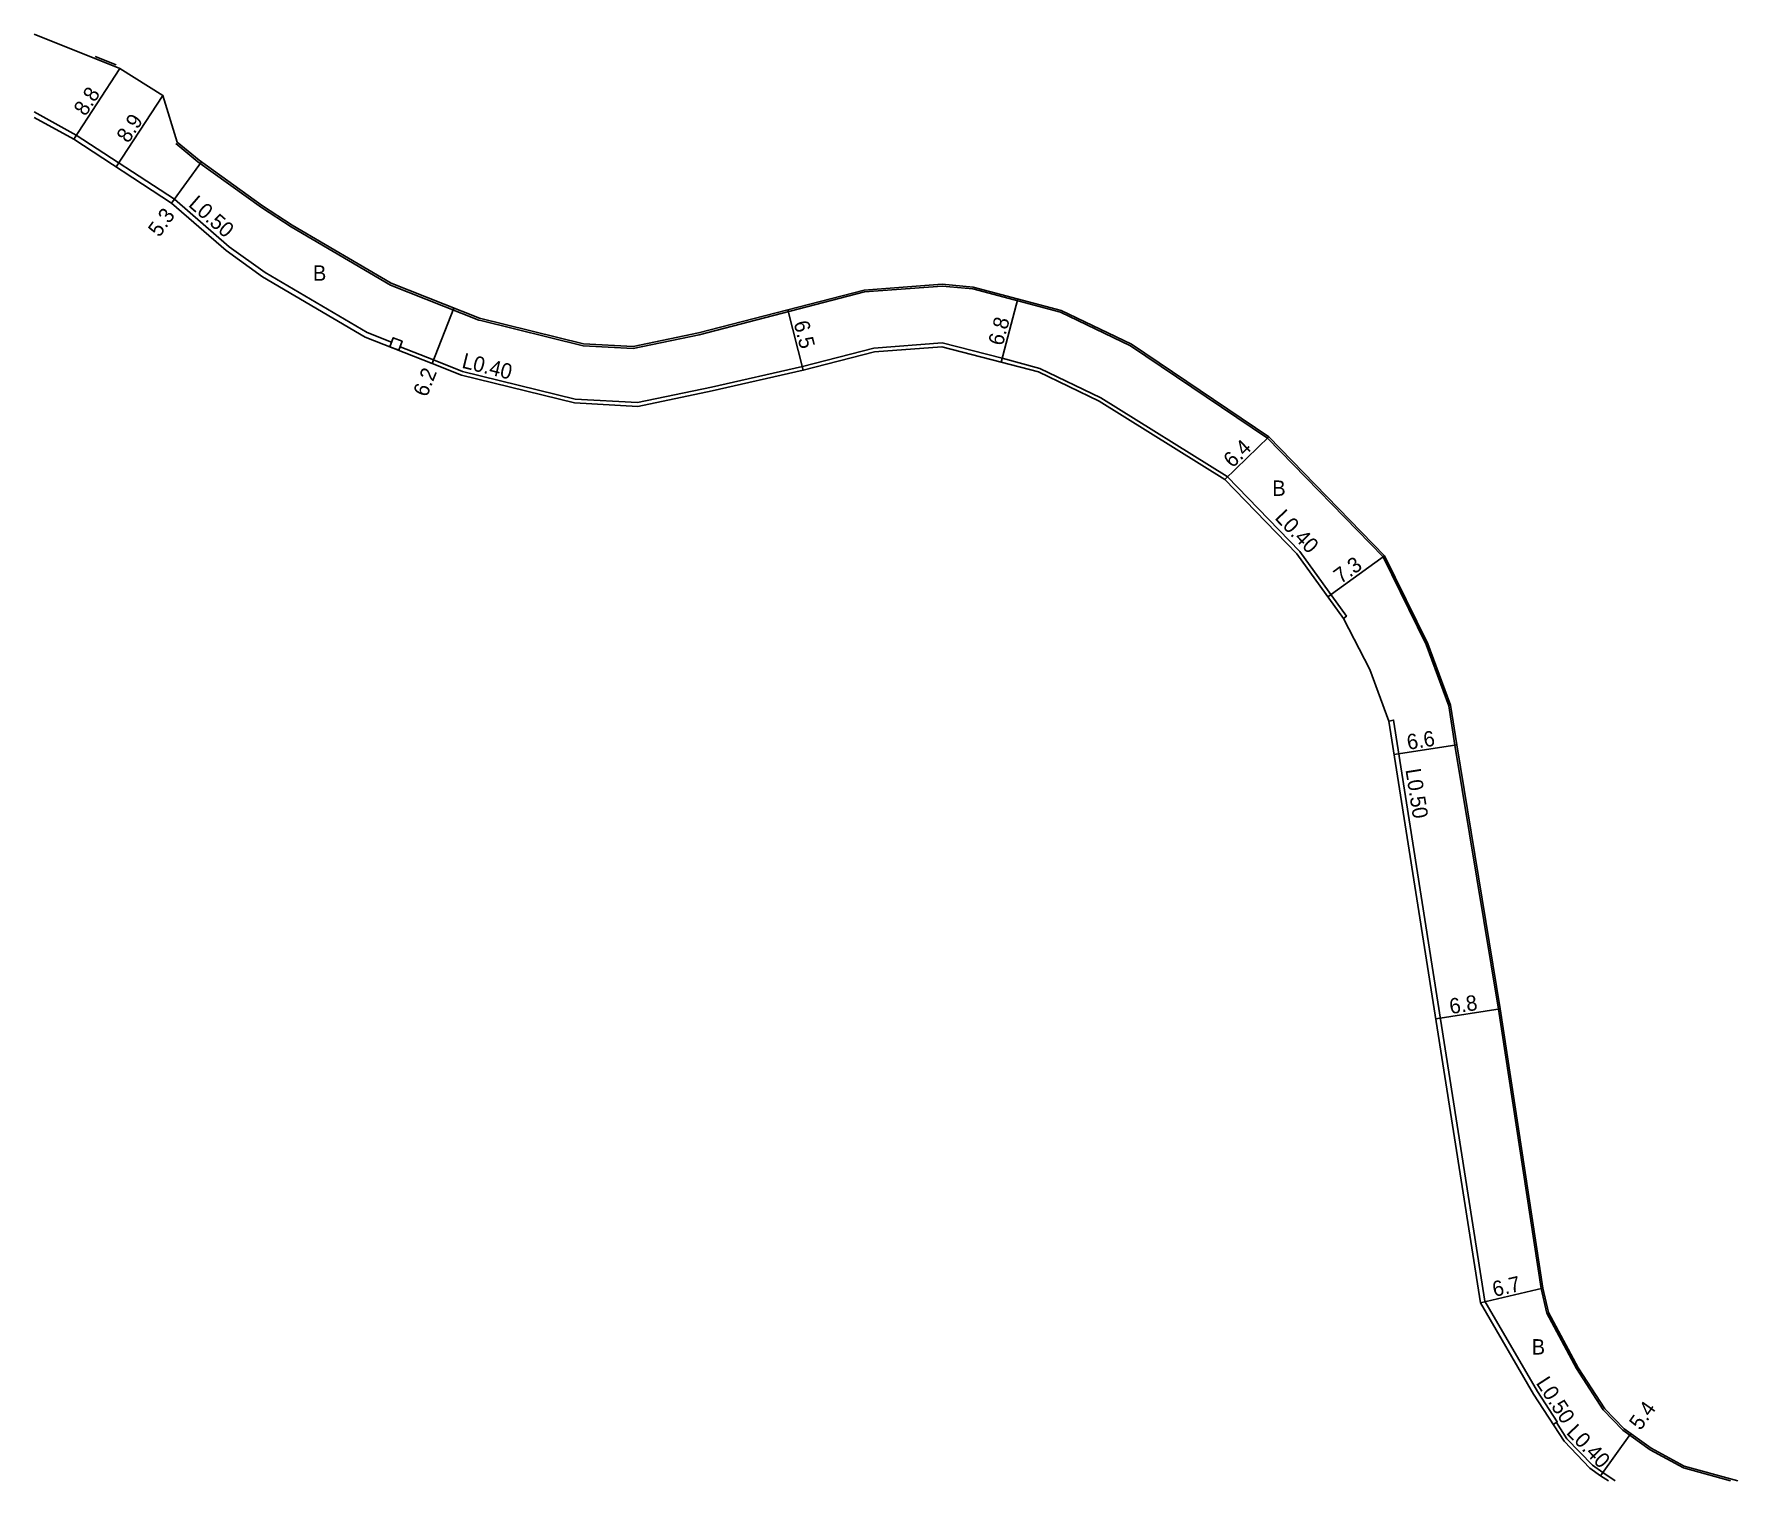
# Model space of a CAD drawing. Header units: metres. Extents: x -4000 to 0, y -102000 to -99000.
# Drawn here: x -2400 to -2222.6, y -102000 to -101849.4 of the extents above; entities that cross this region are included whole.
import ezdxf

# ---------------------------------------------------------------- set-up
doc = ezdxf.new("R2010")
doc.units = ezdxf.units.M
doc.header["$LTSCALE"] = 2.5
for name, color, linetype in [('側溝・桝', 7, 'Continuous'), ('幅員', 7, 'Continuous'), ('歩道・分離帯・安全施設', 7, 'Continuous'), ('舗装', 7, 'Continuous'), ('道路', 7, 'Continuous')]:
    doc.layers.add(name, color=color, linetype=linetype)
doc.styles.get("Standard").update_dxf_attribs({"font": ''})
doc.styles.get('Standard').set_extended_font_data('@MS PGothic')

msp = doc.modelspace()

# ---------------------------------------------------------------- texts
at = {"layer": '側溝・桝'}
for s, rotation, p in [('L0.50', 318.9699, (-2384.03, -101867.23)), ('L0.40', 346.187, (-2355.56, -101884.09)), ('L0.40', 314.119, (-2270.94, -101899.8)), ('L0.50', 278.9267, (-2257.26, -101925.95)), ('L0.50', 302.9144, (-2243.72, -101989.8)), ('L0.40', 313.8208, (-2240.59, -101995.03))]:
    msp.add_text(s, height=1.6, rotation=rotation, dxfattribs=at).set_placement(p)
at = {"layer": '幅員'}
for s, rotation, p in [('8.8', 56.8707, (-2394.65, -101857.99)), ('8.9', 56.8707, (-2390.19, -101860.8)), ('5.3', 54.2141, (-2386.96, -101870.59)), ('6.5', 284.4581, (-2320.95, -101879.42)), ('6.8', 75.0467, (-2299.18, -101881.89)), ('6.2', 68.4005, (-2359.11, -101887.23)), ('6.4', 44.119, (-2275.26, -101894.6)), ('7.3', 35.7248, (-2263.99, -101906.65)), ('6.6', 8.9267, (-2256.98, -101923.89)), ('6.8', 8.9267, (-2252.55, -101951.4)), ('6.7', 13.0047, (-2248, -101980.85)), ('5.4', 54.4315, (-2232.79, -101994.82))]:
    msp.add_text(s, height=1.6, rotation=rotation, dxfattribs=at).set_placement(p)
at = {"layer": '舗装'}
for p in [(-2370.98, -101875.04), (-2271.12, -101897.44), (-2244.12, -101986.84)]:
    msp.add_text('B', height=1.6, dxfattribs=at).set_placement(p)

# ---------------------------------------------------------------- linework, layer by layer
at = {"layer": '側溝・桝'}
for points in [[(-2362.8, -101881.45), (-2365.33, -101880.44), (-2375.95, -101874.2), (-2379.71, -101871.5), (-2385.38, -101866.56), (-2395.61, -101859.89), (-2400, -101857.46)], [(-2358.43, -101883.28), (-2361.91, -101881.91)], [(-2358.43, -101883.28), (-2355.39, -101884.49), (-2343.68, -101887.37), (-2337.2, -101887.73), (-2329.5, -101886.11), (-2320.02, -101883.98), (-2312.58, -101882.06), (-2305.48, -101881.52), (-2299.25, -101883.12), (-2295.32, -101884.17), (-2288.96, -101887.22), (-2275.82, -101895.42), (-2268.24, -101903.24)], [(-2268.24, -101903.24), (-2263.4, -101909.98), (-2263.72, -101910.21)], [(-2258.97, -101920.9), (-2258.49, -101920.78), (-2248.98, -101981.27), (-2243.5, -101990.69), (-2241.45, -101993.86), (-2241.87, -101994.13)], [(-2241.53, -101993.92), (-2240.44, -101995.61), (-2237.79, -101998.36), (-2236.72, -101999.13), (-2235.41, -102000)]]:
    msp.add_lwpolyline(points, dxfattribs=at)
msp.add_lwpolyline([(-2362.98, -101881.91), (-2362.62, -101880.98), (-2361.69, -101881.35), (-2362.05, -101882.28)], close=True, dxfattribs=at)
at = {"layer": '幅員'}
for points in [[(-2391.06, -101852.94), (-2395.87, -101860.31)], [(-2391.46, -101863.19), (-2386.59, -101855.74)], [(-2385.69, -101866.96), (-2382.59, -101862.66)], [(-2299.35, -101883.51), (-2297.6, -101876.94)], [(-2358.58, -101883.66), (-2356.3, -101877.89)], [(-2319.93, -101884.36), (-2321.55, -101878.07)], [(-2271.48, -101891.28), (-2276.07, -101895.74)], [(-2259.43, -101903.68), (-2265.35, -101907.94)], [(-2251.91, -101923.35), (-2258.43, -101924.37)], [(-2247.39, -101950.84), (-2254.1, -101951.9)], [(-2249.46, -101981.45), (-2242.94, -101979.94)], [(-2236.95, -101999.46), (-2233.81, -101995.07)]]:
    msp.add_lwpolyline(points, dxfattribs=at)
at = {"layer": '歩道・分離帯・安全施設'}
for points in [[(-2391.46, -101852.57), (-2393.64, -101851.7)], [(-2353.5, -101879.19), (-2353.69, -101879.14), (-2362.91, -101875.49), (-2373.23, -101869.42), (-2376.33, -101867.42), (-2382.94, -101862.66), (-2385.23, -101860.77)], [(-2243.13, -101979.98), (-2247.58, -101950.87), (-2252.11, -101923.38), (-2252.75, -101919.29), (-2255.1, -101912.92), (-2259.59, -101903.8), (-2271.61, -101891.44), (-2285.86, -101881.83), (-2293.16, -101878.33), (-2302.27, -101875.89), (-2305.47, -101875.61), (-2313.55, -101876.21), (-2330.78, -101880.66), (-2337.63, -101882.09), (-2342.85, -101881.81), (-2353.5, -101879.19)], [(-2223.41, -102000), (-2228.33, -101998.65), (-2231.8, -101996.75), (-2234.64, -101994.72), (-2236.66, -101992.61), (-2239.44, -101988.31), (-2242.54, -101982.53), (-2243.13, -101979.98)]]:
    msp.add_lwpolyline(points, dxfattribs=at)
at = {"layer": '道路'}
for points in [[(-2222.65, -102000), (-2228.26, -101998.46), (-2231.69, -101996.58), (-2234.5, -101994.57), (-2236.5, -101992.49), (-2239.27, -101988.21), (-2242.35, -101982.46), (-2242.94, -101979.94), (-2247.39, -101950.84), (-2251.91, -101923.35), (-2252.55, -101919.24), (-2254.91, -101912.84), (-2259.43, -101903.68), (-2271.48, -101891.28), (-2285.76, -101881.65), (-2293.09, -101878.14), (-2302.24, -101875.7), (-2305.47, -101875.41), (-2313.58, -101876.02), (-2330.83, -101880.46), (-2337.65, -101881.89), (-2342.82, -101881.61), (-2353.62, -101878.95), (-2362.82, -101875.31), (-2373.13, -101869.25), (-2376.21, -101867.26), (-2382.81, -101862.5), (-2385.1, -101860.61), (-2386.59, -101855.74), (-2391.06, -101852.94), (-2400, -101849.36)], [(-2358.58, -101883.66), (-2365.55, -101880.9), (-2376.22, -101874.62), (-2380.02, -101871.89), (-2385.69, -101866.96), (-2395.87, -101860.31), (-2400, -101858.03)], [(-2268.56, -101903.48), (-2276.07, -101895.74), (-2289.15, -101887.57), (-2295.46, -101884.54), (-2299.35, -101883.51), (-2305.52, -101881.93), (-2312.52, -101882.45), (-2319.93, -101884.36), (-2329.42, -101886.5), (-2337.17, -101888.13), (-2343.74, -101887.76), (-2355.51, -101884.87), (-2358.58, -101883.66)], [(-2236.13, -102000), (-2236.95, -101999.46), (-2238.05, -101998.67), (-2240.75, -101995.86), (-2243.92, -101990.96), (-2249.46, -101981.45), (-2258.97, -101920.9), (-2260.96, -101915.51), (-2263.72, -101910.21), (-2268.56, -101903.48)]]:
    msp.add_lwpolyline(points, dxfattribs=at)

msp.set_redraw_order([(e.dxf.handle, doc.entitydb.next_handle()) for e in msp.query("TEXT MTEXT ATTDEF DIMENSION ARC_DIMENSION")])  # texts and dimensions are drawn at this point

doc.saveas('drawing.dxf')
